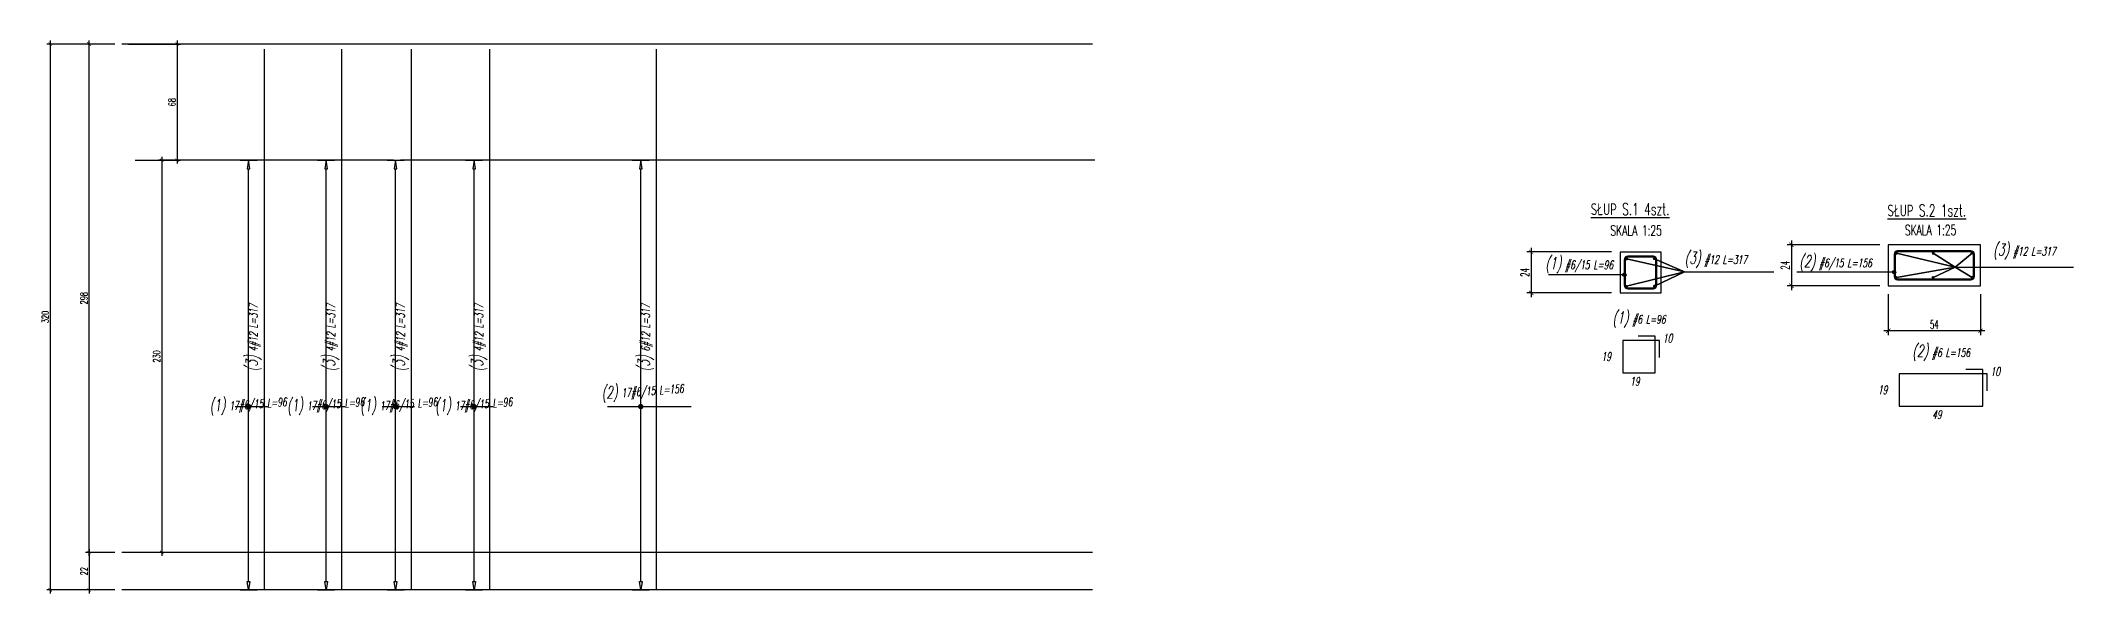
# Model space of a CAD drawing. Header units: millimetres. Extents: x 31098 to 33510, y -57712 to -56998.
# Drawn here: x 31098 to 32289, y -57439 to -57115 of the extents above; entities that cross this region are included whole.
import ezdxf
from ezdxf.enums import TextEntityAlignment as Align

# ---------------------------------------------------------------- set-up
doc = ezdxf.new("R2010")
doc.units = ezdxf.units.MM
doc.header["$LTSCALE"] = 50
doc.layers.get('Defpoints').update_dxf_attribs({"color": 251})
doc.layers.add('__NIEDRUK__', color=54, linetype='Continuous', plot=False)
for name, color, linetype in [('K-ODNOSNIK', 8, 'Continuous'), ('K-SCIANY', 2, 'Continuous'), ('K-TEXT 2.4mm', 71, 'Continuous'), ('K-TEXT 2.8mm', 101, 'Continuous'), ('K-UWAGI', 1, 'Continuous'), ('K-WYMIARY', 1, 'Continuous'), ('K-ZBROJ_06', 101, 'Continuous'), ('K-ZBROJ_12', 161, 'Continuous'), ('ZBROJA_NIEZLICZAC', 255, 'Continuous'), ('ZBROJA_PRET', 161, 'Continuous'), ('ZBROJA_RZUTPR', 141, 'Continuous'), ('ZBROJA_RZUTPR1', 255, 'Continuous'), ('ZBROJA_ZASIEG', 253, 'Continuous'), ('ZBROJA_ZLICZAC', 125, 'Continuous')]:
    doc.layers.add(name, color=color, linetype=linetype)
doc.styles.add('STYL_ZBROJA', font='romanszb.shx', dxfattribs={"width": 0.65, "oblique": 12})
doc.styles.add('text 2.4mm', font='romans.shx', dxfattribs={"width": 0.65})
doc.styles.add('text 2.8mm', font='romans.shx', dxfattribs={"width": 0.65})
doc.styles.add('WYM1', font='romanszb.shx', dxfattribs={"width": 0.6})
doc.dimstyles.new('CM100', dxfattribs={"dimscale": 5, "dimtxt": 2, "dimasz": 1, "dimexe": 1, "dimexo": 2, "dimgap": 0.5, "dimtad": 1, "dimrnd": 0.5, "dimdsep": 46, "dimtxsty": 'WYM1', "dimblk": 'OBLIQUE', "dimcen": 0, "dimdle": 1, "dimclrd": 253, "dimclre": 251, "dimclrt": 30, "dimadec": 0, "dimazin": 0, "dimtfac": 1, "dimtix": 1, "dimtmove": 0, "dimatfit": 0, "dimfxl": 1, "dimtfillclr": 256, "dimtolj": 1, "dimarcsym": 0})

msp = doc.modelspace()

# ---------------------------------------------------------------- texts
at = {"layer": 'K-TEXT 2.4mm', "style": 'text 2.4mm', "width": 0.65}
for p in [(32017.537, -57228.789), (32189.972, -57228.562)]:
    msp.add_text('SKALA 1:25', height=6, dxfattribs=at).set_placement(p)
at = {"layer": 'K-TEXT 2.8mm', "style": 'text 2.8mm', "width": 0.65}
for s, p in [('%%USŁUP S.1 4szt.', (32006.014, -57218.919)), ('%%USŁUP S.2 1szt.', (32179.756, -57219.715))]:
    msp.add_text(s, height=7, dxfattribs=at).set_placement(p, align=Align.BOTTOM_LEFT)
at = {"layer": 'ZBROJA_NIEZLICZAC', "char_height": 10, "style": 'STYL_ZBROJA'}
for s, insert, attachment_point in [('\\H7;\\C71;\\H5;\\C256;\\H7;\\C71;(3)\\H5;\\C256; #12 L=317', (32060.958, -57247.738), 7), ('\\H7;\\C71;\\H5;\\C256;\\H7;\\C71;(3)\\H5;\\C256; #12 L=317', (32241.691, -57242.858), 7), ('\\H7;\\C71;\\H5;\\C256;\\H7;\\C71;(1)\\H5;\\C256; #6/15 L=96', (31999.255, -57250.809), 8), ('\\H7;\\C71;\\H5;\\C256;\\H7;\\C71;(2)\\H5;\\C256; #6/15 L=156', (32128.12, -57249.656), 7), ('\\H7;\\C71;\\H5;\\C256;\\H7;\\C71;(1)\\H5;\\C256; #6 L=96', (32034.303, -57282.713), 8), ('\\H7;\\C71;\\H5;\\C256;\\H7;\\C71;(2)\\H5;\\C256; #6 L=156', (32211.21, -57302.242), 8)]:
    msp.add_mtext(s, dxfattribs=dict(at, insert=insert, attachment_point=attachment_point))
at = {"layer": 'ZBROJA_RZUTPR1', "style": 'STYL_ZBROJA', "oblique": 12, "width": 0.65}
for p in [(32053.803, -57288.963), (32245.71, -57308.492)]:
    msp.add_text('10', height=5, dxfattribs=at).set_placement(p, align=Align.MIDDLE_RIGHT)
for p in [(32012.303, -57299.713), (32174.21, -57319.242)]:
    msp.add_text('19', height=5, dxfattribs=at).set_placement(p, align=Align.MIDDLE_LEFT)
for s, p in [('19', (32031.803, -57311.713)), ('49', (32208.71, -57331.242))]:
    msp.add_text(s, height=5, dxfattribs=at).set_placement(p, align=Align.TOP_CENTER)
at = {"layer": 'ZBROJA_ZLICZAC', "char_height": 10, "attachment_point": 7, "style": 'STYL_ZBROJA'}
for s, insert, rotation in [('\\H7;\\C71;\\H5;\\C256;\\H7;\\C71;(3)\\H5;\\C256; 4#12 L=317', (31227.574, -57308.365), 90), ('\\H7;\\C71;\\H5;\\C256;\\H7;\\C71;(3)\\H5;\\C256; 4#12 L=317', (31272.971, -57308.365), 90), ('\\H7;\\C71;\\H5;\\C256;\\H7;\\C71;(3)\\H5;\\C256; 4#12 L=317', (31313.701, -57308.365), 90), ('\\H7;\\C71;\\H5;\\C256;\\H7;\\C71;(3)\\H5;\\C256; 4#12 L=317', (31359.635, -57308.365), 90), ('\\H7;\\C71;\\H5;\\C256;\\H7;\\C71;(3)\\H5;\\C256; 6#12 L=317', (31457.245, -57308.365), 90), ('\\H7;\\C71;\\H5;\\C256;\\H7;\\C71;(2)\\H5;\\C256; 17#6/15 L=156', (31427.101, -57326.78), 4.269576), ('\\H7;\\C71;\\H5;\\C256;\\H7;\\C71;(1)\\H5;\\C256; 17#6/15 L=96', (31197.431, -57334.399), 4.269576), ('\\H7;\\C71;\\H5;\\C256;\\H7;\\C71;(1)\\H5;\\C256; 17#6/15 L=96', (31242.828, -57334.399), 4.269576), ('\\H7;\\C71;\\H5;\\C256;\\H7;\\C71;(1)\\H5;\\C256; 17#6/15 L=96', (31285.557, -57334.399), 4.269576), ('\\H7;\\C71;\\H5;\\C256;\\H7;\\C71;(1)\\H5;\\C256; 17#6/15 L=96', (31329.491, -57334.399), 4.269576)]:
    msp.add_mtext(s, dxfattribs=dict(at, insert=insert, rotation=rotation))

# ---------------------------------------------------------------- blocks, each defined once
blk = doc.blocks.new('_ArchTick')
at = {"color": 0, "linetype": 'ByBlock', "const_width": 0.15}
blk.add_lwpolyline([(-0.5, -0.5), (0.5, 0.5)], dxfattribs=at)
blk = doc.blocks.new('*D76')
at = {"layer": 'Defpoints', "color": 0, "transparency": 16777216}
for p in [(31145.6, -57116.5), (31103.8, -57436.5), (31145.6, -57436.5)]:
    blk.add_point(p, dxfattribs=at)
at = {"layer": 'K-WYMIARY', "color": 251, "lineweight": -2, "transparency": 16777216}
for p, q in [((31141.6, -57116.5), (31101.8, -57116.5)), ((31141.6, -57436.5), (31101.8, -57436.5))]:
    blk.add_line(p, q, dxfattribs=at)
at = {"layer": 'K-WYMIARY', "color": 253, "lineweight": -2, "transparency": 16777216}
blk.add_line((31103.8, -57114.5), (31103.8, -57438.5), dxfattribs=at)
at = {"layer": 'K-WYMIARY', "color": 253, "lineweight": -2, "transparency": 16777216, "xscale": 2, "yscale": 2, "zscale": 2}
for p, rotation in [((31103.8, -57116.5), 90), ((31103.8, -57436.5), 270)]:
    blk.add_blockref('_ArchTick', p, dxfattribs=dict(at, rotation=rotation))
at = {"layer": 'K-WYMIARY', "color": 30, "transparency": 16777216, "insert": (31100.8, -57276.5), "char_height": 4, "attachment_point": 5, "rotation": 90, "style": 'WYM1'}
blk.add_mtext('\\A1;320', dxfattribs=at)
blk = doc.blocks.new('*D77')
at = {"layer": 'Defpoints', "color": 0, "transparency": 16777216}
for p in [(31126.5, -57116.5), (31145.6, -57116.5), (31145.6, -57414.5)]:
    blk.add_point(p, dxfattribs=at)
at = {"layer": 'K-WYMIARY', "color": 251, "lineweight": -2, "transparency": 16777216}
for p, q in [((31141.6, -57116.5), (31124.5, -57116.5)), ((31141.6, -57414.5), (31124.5, -57414.5))]:
    blk.add_line(p, q, dxfattribs=at)
at = {"layer": 'K-WYMIARY', "color": 253, "lineweight": -2, "transparency": 16777216}
blk.add_line((31126.5, -57416.5), (31126.5, -57114.5), dxfattribs=at)
at = {"layer": 'K-WYMIARY', "color": 253, "lineweight": -2, "transparency": 16777216, "xscale": 2, "yscale": 2, "zscale": 2}
for p, rotation in [((31126.5, -57116.5), 90), ((31126.5, -57414.5), 270)]:
    blk.add_blockref('_ArchTick', p, dxfattribs=dict(at, rotation=rotation))
at = {"layer": 'K-WYMIARY', "color": 30, "transparency": 16777216, "insert": (31123.5, -57265.5), "char_height": 4, "attachment_point": 5, "rotation": 90, "style": 'WYM1'}
blk.add_mtext('\\A1;298', dxfattribs=at)
blk = doc.blocks.new('*D78')
at = {"layer": 'Defpoints', "color": 0, "transparency": 16777216}
for p in [(31145.6, -57414.5), (31126.5, -57436.5), (31145.6, -57436.5)]:
    blk.add_point(p, dxfattribs=at)
at = {"layer": 'K-WYMIARY', "color": 251, "lineweight": -2, "transparency": 16777216}
for p, q in [((31141.6, -57414.5), (31124.5, -57414.5)), ((31141.6, -57436.5), (31124.5, -57436.5))]:
    blk.add_line(p, q, dxfattribs=at)
at = {"layer": 'K-WYMIARY', "color": 253, "lineweight": -2, "transparency": 16777216}
blk.add_line((31126.5, -57412.5), (31126.5, -57438.5), dxfattribs=at)
at = {"layer": 'K-WYMIARY', "color": 253, "lineweight": -2, "transparency": 16777216, "xscale": 2, "yscale": 2, "zscale": 2}
for p, rotation in [((31126.5, -57414.5), 90), ((31126.5, -57436.5), 270)]:
    blk.add_blockref('_ArchTick', p, dxfattribs=dict(at, rotation=rotation))
at = {"layer": 'K-WYMIARY', "color": 30, "transparency": 16777216, "insert": (31123.5, -57425.5), "char_height": 4, "attachment_point": 5, "rotation": 90, "style": 'WYM1'}
blk.add_mtext('\\A1;22', dxfattribs=at)
blk = doc.blocks.new('*D79')
at = {"layer": 'Defpoints', "color": 0, "transparency": 16777216}
for p in [(31308.8, -57184.6), (31169.1, -57414.5), (31169.1, -57414.5)]:
    blk.add_point(p, dxfattribs=at)
at = {"layer": 'K-WYMIARY', "color": 251, "lineweight": -2, "transparency": 16777216}
for p, q in [((31304.8, -57184.6), (31167.1, -57184.6)), ((31173.1, -57414.5), (31171.1, -57414.5))]:
    blk.add_line(p, q, dxfattribs=at)
at = {"layer": 'K-WYMIARY', "color": 253, "lineweight": -2, "transparency": 16777216}
blk.add_line((31169.1, -57182.6), (31169.1, -57416.5), dxfattribs=at)
at = {"layer": 'K-WYMIARY', "color": 253, "lineweight": -2, "transparency": 16777216, "xscale": 2, "yscale": 2, "zscale": 2}
for p, rotation in [((31169.1, -57184.6), 90), ((31169.1, -57414.5), 270)]:
    blk.add_blockref('_ArchTick', p, dxfattribs=dict(at, rotation=rotation))
at = {"layer": 'K-WYMIARY', "color": 30, "transparency": 16777216, "insert": (31166.1, -57299.6), "char_height": 4, "attachment_point": 5, "rotation": 90, "style": 'WYM1'}
blk.add_mtext('\\A1;230', dxfattribs=at)
blk = doc.blocks.new('*D80')
at = {"layer": 'Defpoints', "color": 0, "transparency": 16777216}
for p in [(31145.6, -57116.5), (31149.6, -57184.6), (31178.1, -57184.6)]:
    blk.add_point(p, dxfattribs=at)
at = {"layer": 'K-WYMIARY', "color": 251, "lineweight": -2, "transparency": 16777216}
for p, q in [((31149.6, -57116.5), (31180.1, -57116.5)), ((31153.6, -57184.6), (31180.1, -57184.6))]:
    blk.add_line(p, q, dxfattribs=at)
at = {"layer": 'K-WYMIARY', "color": 253, "lineweight": -2, "transparency": 16777216}
blk.add_line((31178.1, -57114.5), (31178.1, -57186.6), dxfattribs=at)
at = {"layer": 'K-WYMIARY', "color": 253, "lineweight": -2, "transparency": 16777216, "xscale": 2, "yscale": 2, "zscale": 2}
for p, rotation in [((31178.1, -57116.5), 90), ((31178.1, -57184.6), 270)]:
    blk.add_blockref('_ArchTick', p, dxfattribs=dict(at, rotation=rotation))
at = {"layer": 'K-WYMIARY', "color": 30, "transparency": 16777216, "insert": (31175.1, -57150.6), "char_height": 4, "attachment_point": 5, "rotation": 90, "style": 'WYM1'}
blk.add_mtext('\\A1;68', dxfattribs=at)
blk = doc.blocks.new('*D73')
at = {"layer": 'Defpoints', "color": 0, "transparency": 16777216}
for p in [(32180.2, -57258.2), (32234.2, -57258.2), (32180.2, -57284.6)]:
    blk.add_point(p, dxfattribs=at)
at = {"layer": 'K-WYMIARY', "color": 251, "lineweight": -2, "transparency": 16777216}
for p, q in [((32180.2, -57263.2), (32180.2, -57287.1)), ((32234.2, -57263.2), (32234.2, -57287.1))]:
    blk.add_line(p, q, dxfattribs=at)
at = {"layer": 'K-WYMIARY', "color": 253, "lineweight": -2, "transparency": 16777216}
blk.add_line((32236.7, -57284.6), (32177.7, -57284.6), dxfattribs=at)
at = {"layer": 'K-WYMIARY', "color": 253, "lineweight": -2, "transparency": 16777216, "xscale": 2.5, "yscale": 2.5, "zscale": 2.5, "rotation": 180}
blk.add_blockref('_ArchTick', (32180.2, -57284.6), dxfattribs=at)
at = {"layer": 'K-WYMIARY', "color": 253, "lineweight": -2, "transparency": 16777216, "xscale": 2.5, "yscale": 2.5, "zscale": 2.5}
blk.add_blockref('_ArchTick', (32234.2, -57284.6), dxfattribs=at)
at = {"layer": 'K-WYMIARY', "color": 30, "transparency": 16777216, "insert": (32207.2, -57280.9), "char_height": 5, "attachment_point": 5, "style": 'WYM1'}
blk.add_mtext('\\A1;54', dxfattribs=at)
blk = doc.blocks.new('A$C392df230')
h = blk.add_hatch()
h.set_pattern_fill('ANGLE', color=256, scale=0.025)
h.set_pattern_definition([(360, (-2880.4701, 5517.13781), (-5e-64, 0.174625), [0.127, -0.047625]), (90, (-2880.4701, 5517.13781), (-0.174625, 1e-17), [0.127, -0.047625])])
h.paths.add_polyline_path([(0.5, 0, 1), (-0.5, 0, 1)])
blk.add_circle((0, 0), 0.5)
blk = doc.blocks.new('*D74')
at = {"layer": 'Defpoints', "color": 0, "transparency": 16777216}
for p in [(32180.2, -57234.2), (32123.5, -57258.2), (32180.2, -57258.2)]:
    blk.add_point(p, dxfattribs=at)
at = {"layer": 'K-WYMIARY', "color": 251, "lineweight": -2, "transparency": 16777216}
for p, q in [((32175.2, -57234.2), (32121, -57234.2)), ((32175.2, -57258.2), (32121, -57258.2))]:
    blk.add_line(p, q, dxfattribs=at)
at = {"layer": 'K-WYMIARY', "color": 253, "lineweight": -2, "transparency": 16777216}
blk.add_line((32123.5, -57231.7), (32123.5, -57260.7), dxfattribs=at)
at = {"layer": 'K-WYMIARY', "color": 253, "lineweight": -2, "transparency": 16777216, "xscale": 2.5, "yscale": 2.5, "zscale": 2.5}
for p, rotation in [((32123.5, -57234.2), 90), ((32123.5, -57258.2), 270)]:
    blk.add_blockref('_ArchTick', p, dxfattribs=dict(at, rotation=rotation))
at = {"layer": 'K-WYMIARY', "color": 30, "transparency": 16777216, "insert": (32119.8, -57246.2), "char_height": 5, "attachment_point": 5, "rotation": 90, "style": 'WYM1'}
blk.add_mtext('\\A1;24', dxfattribs=at)
blk = doc.blocks.new('*D75')
at = {"layer": 'Defpoints', "color": 0, "transparency": 16777216}
for p in [(32023.1, -57238.4), (31971.1, -57262.4), (32023.1, -57262.4)]:
    blk.add_point(p, dxfattribs=at)
at = {"layer": 'K-WYMIARY', "color": 253, "lineweight": -2, "transparency": 16777216}
blk.add_line((31971.1, -57235.9), (31971.1, -57264.9), dxfattribs=at)
at = {"layer": 'K-WYMIARY', "color": 251, "lineweight": -2, "transparency": 16777216}
for p, q in [((32018.1, -57238.4), (31968.6, -57238.4)), ((32018.1, -57262.4), (31968.6, -57262.4))]:
    blk.add_line(p, q, dxfattribs=at)
at = {"layer": 'K-WYMIARY', "color": 253, "lineweight": -2, "transparency": 16777216, "xscale": 2.5, "yscale": 2.5, "zscale": 2.5}
for p, rotation in [((31971.1, -57238.4), 90), ((31971.1, -57262.4), 270)]:
    blk.add_blockref('_ArchTick', p, dxfattribs=dict(at, rotation=rotation))
at = {"layer": 'K-WYMIARY', "color": 30, "transparency": 16777216, "insert": (31967.4, -57250.4), "char_height": 5, "attachment_point": 5, "rotation": 90, "style": 'WYM1'}
blk.add_mtext('\\A1;24', dxfattribs=at)

# ---------------------------------------------------------------- dimensions: what is measured, and where the dimension line sits
at = {"layer": 'K-WYMIARY'}
for base, p1, p2, override, picture, middle in [((31103.786, -57436.507), (31145.637, -57116.507), (31145.637, -57436.507), {"dimscale": 2, "dimblk": 'ArchTick'}, '*D76', (31100.786, -57276.507)), ((31126.546, -57116.507), (31145.637, -57414.507), (31145.637, -57116.507), {"dimscale": 2, "dimblk": 'ArchTick'}, '*D77', (31123.546, -57265.507)), ((31178.075, -57184.647), (31145.637, -57116.507), (31149.637, -57184.647), {"dimscale": 2, "dimblk": 'ArchTick'}, '*D80', (31175.075, -57150.577)), ((31169.056, -57414.507), (31308.848, -57184.647), (31169.056, -57414.507), {"dimscale": 2, "dimblk": 'ArchTick', "dimtmove": 1}, '*D79', (31166.056, -57299.577)), ((31971.106, -57262.423), (32023.14, -57238.423), (32023.14, -57262.423), {"dimscale": 2.5, "dimblk": 'ArchTick'}, '*D75', (31967.356, -57250.423)), ((32123.511, -57258.208), (32180.16, -57234.208), (32180.16, -57258.208), {"dimscale": 2.5, "dimblk": 'ArchTick'}, '*D74', (32119.761, -57246.208)), ((31126.546, -57436.507), (31145.637, -57414.507), (31145.637, -57436.507), {"dimscale": 2, "dimblk": 'ArchTick'}, '*D78', (31123.546, -57425.507))]:
    dim = msp.add_linear_dim(base=base, p1=p1, p2=p2, angle=90, dimstyle='CM100', override=override, dxfattribs=at)
    dim.commit()
    dim.dimension.update_dxf_attribs({"geometry": picture, "text_midpoint": middle})
dim = msp.add_linear_dim(base=(32180.16, -57284.643), p1=(32234.16, -57258.208), p2=(32180.16, -57258.208), dimstyle='CM100', override={"dimscale": 2.5, "dimblk": 'ArchTick'}, dxfattribs=at)
dim.commit()
dim.dimension.update_dxf_attribs({"geometry": '*D73', "text_midpoint": (32207.16, -57280.893)})

# ---------------------------------------------------------------- linework, layer by layer
at = {"layer": '__NIEDRUK__'}
for points in [[(32027.64, -57259.323), (32042.64, -57259.323, 0.41421356), (32044.04, -57257.923), (32044.04, -57242.923, 0.41421356), (32042.64, -57241.523), (32027.64, -57241.523, 0.41421356), (32026.24, -57242.923), (32026.24, -57257.923, 0.41421356)], [(32185.66, -57254.108), (32228.66, -57254.108, 0.41421356), (32230.06, -57252.708), (32230.06, -57239.708, 0.41421356), (32228.66, -57238.308), (32185.66, -57238.308, 0.41421356), (32184.26, -57239.708), (32184.26, -57252.708, 0.41421356)]]:
    msp.add_lwpolyline(points, format="xyb", close=True, dxfattribs=at)
at = {"layer": 'K-ODNOSNIK'}
for points in [[(32060.842, -57250.057), (32043.311, -57242.363), (32060.842, -57250.057), (32026.969, -57242.363), (32060.842, -57250.057), (32043.311, -57258.483), (32060.842, -57250.057), (32026.969, -57258.483), (32060.842, -57250.057), (32113.303, -57250.057)], [(32219.365, -57247.24), (32206.493, -57239.148), (32219.365, -57247.24), (32206.493, -57253.267), (32219.365, -57247.24), (32229.331, -57239.148), (32219.365, -57247.24), (32184.988, -57239.148), (32219.365, -57247.24), (32229.331, -57253.267), (32219.365, -57247.24), (32184.988, -57253.267), (32219.365, -57247.24), (32288.623, -57247.24)], [(32025.64, -57251.711), (31981.172, -57251.711)], [(32183.66, -57250.194), (32126.775, -57250.194)]]:
    msp.add_lwpolyline(points, dxfattribs=at)
for centre in [(32183.66, -57250.194), (32025.64, -57251.711)]:
    msp.add_circle(centre, 1, dxfattribs=at)
at = {"layer": 'K-SCIANY'}
for points in [[(32180.16, -57258.208), (32234.16, -57258.208), (32234.16, -57234.208), (32180.16, -57234.208)], [(32023.14, -57262.423), (32047.14, -57262.423), (32047.14, -57238.423), (32023.14, -57238.423)]]:
    msp.add_lwpolyline(points, close=True, dxfattribs=at)
at = {"layer": 'K-UWAGI'}
for p, q in [((31714.127, -57116.507), (31145.637, -57116.507)), ((31715.506, -57184.647), (31308.848, -57184.647)), ((31714.127, -57414.507), (31145.637, -57414.507)), ((31714.127, -57436.507), (31145.637, -57436.507))]:
    msp.add_line(p, q, dxfattribs=at)
at = {"layer": 'K-ZBROJ_06'}
for points in [[(32027.64, -57259.923), (32042.64, -57259.923, 0.41421356), (32044.64, -57257.923), (32044.64, -57242.923, 0.41421356), (32042.64, -57240.923), (32027.64, -57240.923, 0.41421356), (32025.64, -57242.923), (32025.64, -57257.923, 0.41421356)], [(32185.66, -57254.708), (32228.66, -57254.708, 0.41421356), (32230.66, -57252.708), (32230.66, -57239.708, 0.41421356), (32228.66, -57237.708), (32185.66, -57237.708, 0.41421356), (32183.66, -57239.708), (32183.66, -57252.708, 0.41421356)]]:
    msp.add_lwpolyline(points, format="xyb", close=True, dxfattribs=at)
at = {"layer": 'ZBROJA_PRET'}
for p, q in [((31229.209, -57436.507), (31229.209, -57119.507)), ((31274.606, -57436.507), (31274.606, -57119.507)), ((31315.335, -57436.507), (31315.335, -57119.507)), ((31361.269, -57436.507), (31361.269, -57119.507)), ((31458.879, -57436.507), (31458.879, -57119.507)), ((31211.992, -57329.022), (31230.992, -57329.022)), ((31257.389, -57329.022), (31276.389, -57329.022)), ((31298.118, -57329.022), (31317.118, -57329.022)), ((31344.052, -57329.022), (31363.052, -57329.022)), ((31430.106, -57329.022), (31479.106, -57329.022))]:
    msp.add_line(p, q, dxfattribs=at)
at = {"layer": 'ZBROJA_RZUTPR'}
for points in [[(32046.303, -57300.213), (32046.303, -57290.213, 0.41421356), (32046.303, -57290.213), (32024.803, -57290.213, 0.41421356), (32024.803, -57290.213), (32024.803, -57309.213, 0.41421356), (32024.803, -57309.213), (32043.803, -57309.213, 0.41421356), (32043.803, -57309.213), (32043.803, -57287.713, 0.41421356), (32043.803, -57287.713), (32033.803, -57287.713)], [(32238.21, -57319.742), (32238.21, -57309.742, 0.41421356), (32238.21, -57309.742), (32186.71, -57309.742, 0.41421356), (32186.71, -57309.742), (32186.71, -57328.742, 0.41421356), (32186.71, -57328.742), (32235.71, -57328.742, 0.41421356), (32235.71, -57328.742), (32235.71, -57307.242, 0.41421356), (32235.71, -57307.242), (32225.71, -57307.242)]]:
    msp.add_lwpolyline(points, format="xyb", dxfattribs=at)
at = {"layer": 'ZBROJA_ZASIEG'}
for p, q in [((31214.933, -57184.647), (31224.933, -57184.647)), ((31260.329, -57184.647), (31270.329, -57184.647)), ((31301.059, -57184.647), (31311.059, -57184.647)), ((31346.993, -57184.647), (31356.993, -57184.647)), ((31444.603, -57184.647), (31454.603, -57184.647)), ((31214.933, -57436.507), (31224.933, -57436.507)), ((31260.329, -57436.507), (31270.329, -57436.507)), ((31301.059, -57436.507), (31311.059, -57436.507)), ((31346.993, -57436.507), (31356.993, -57436.507)), ((31444.603, -57436.507), (31454.603, -57436.507))]:
    msp.add_line(p, q, dxfattribs=at)
for points in [[(31219.933, -57431.507), (31220.708, -57431.507), (31219.933, -57436.507), (31219.158, -57431.507), (31219.933, -57431.507), (31219.933, -57189.647), (31220.708, -57189.647), (31219.933, -57184.647), (31219.158, -57189.647), (31219.933, -57189.647)], [(31265.329, -57431.507), (31266.104, -57431.507), (31265.329, -57436.507), (31264.554, -57431.507), (31265.329, -57431.507), (31265.329, -57189.647), (31266.104, -57189.647), (31265.329, -57184.647), (31264.554, -57189.647), (31265.329, -57189.647)], [(31306.059, -57431.507), (31306.834, -57431.507), (31306.059, -57436.507), (31305.284, -57431.507), (31306.059, -57431.507), (31306.059, -57189.647), (31306.834, -57189.647), (31306.059, -57184.647), (31305.284, -57189.647), (31306.059, -57189.647)], [(31351.993, -57431.507), (31352.768, -57431.507), (31351.993, -57436.507), (31351.218, -57431.507), (31351.993, -57431.507), (31351.993, -57189.647), (31352.768, -57189.647), (31351.993, -57184.647), (31351.218, -57189.647), (31351.993, -57189.647)], [(31449.603, -57431.507), (31450.378, -57431.507), (31449.603, -57436.507), (31448.828, -57431.507), (31449.603, -57431.507), (31449.603, -57189.647), (31450.378, -57189.647), (31449.603, -57184.647), (31448.828, -57189.647), (31449.603, -57189.647)]]:
    msp.add_lwpolyline(points, dxfattribs=at)
at = {"layer": 'ZBROJA_ZASIEG', "const_width": 1.575}
for points in [[(31219.145, -57329.022, 1), (31220.72, -57329.022, 1)], [(31264.542, -57329.022, 1), (31266.117, -57329.022, 1)], [(31305.272, -57329.022, 1), (31306.847, -57329.022, 1)], [(31351.205, -57329.022, 1), (31352.78, -57329.022, 1)], [(31448.815, -57329.022, 1), (31450.39, -57329.022, 1)]]:
    msp.add_lwpolyline(points, format="xyb", close=True, dxfattribs=at)

# ---------------------------------------------------------------- block references
at = {"layer": 'K-ZBROJ_12', "xscale": -1, "rotation": 180}
for p in [(32026.969, -57242.363), (32184.988, -57239.148), (32206.493, -57239.148)]:
    msp.add_blockref('A$C392df230', p, dxfattribs=at)
at = {"layer": 'K-ZBROJ_12', "rotation": 180}
for p in [(32043.311, -57242.363), (32229.331, -57239.148)]:
    msp.add_blockref('A$C392df230', p, dxfattribs=at)
at = {"layer": 'K-ZBROJ_12'}
for p in [(32026.969, -57258.483), (32184.988, -57253.267), (32206.493, -57253.267)]:
    msp.add_blockref('A$C392df230', p, dxfattribs=at)
at = {"layer": 'K-ZBROJ_12', "xscale": -1}
for p in [(32043.311, -57258.483), (32229.331, -57253.267)]:
    msp.add_blockref('A$C392df230', p, dxfattribs=at)

msp.set_redraw_order([(e.dxf.handle, doc.entitydb.next_handle()) for e in msp.query("TEXT MTEXT ATTDEF DIMENSION ARC_DIMENSION")])  # texts and dimensions are drawn at this point

doc.saveas('drawing.dxf')
